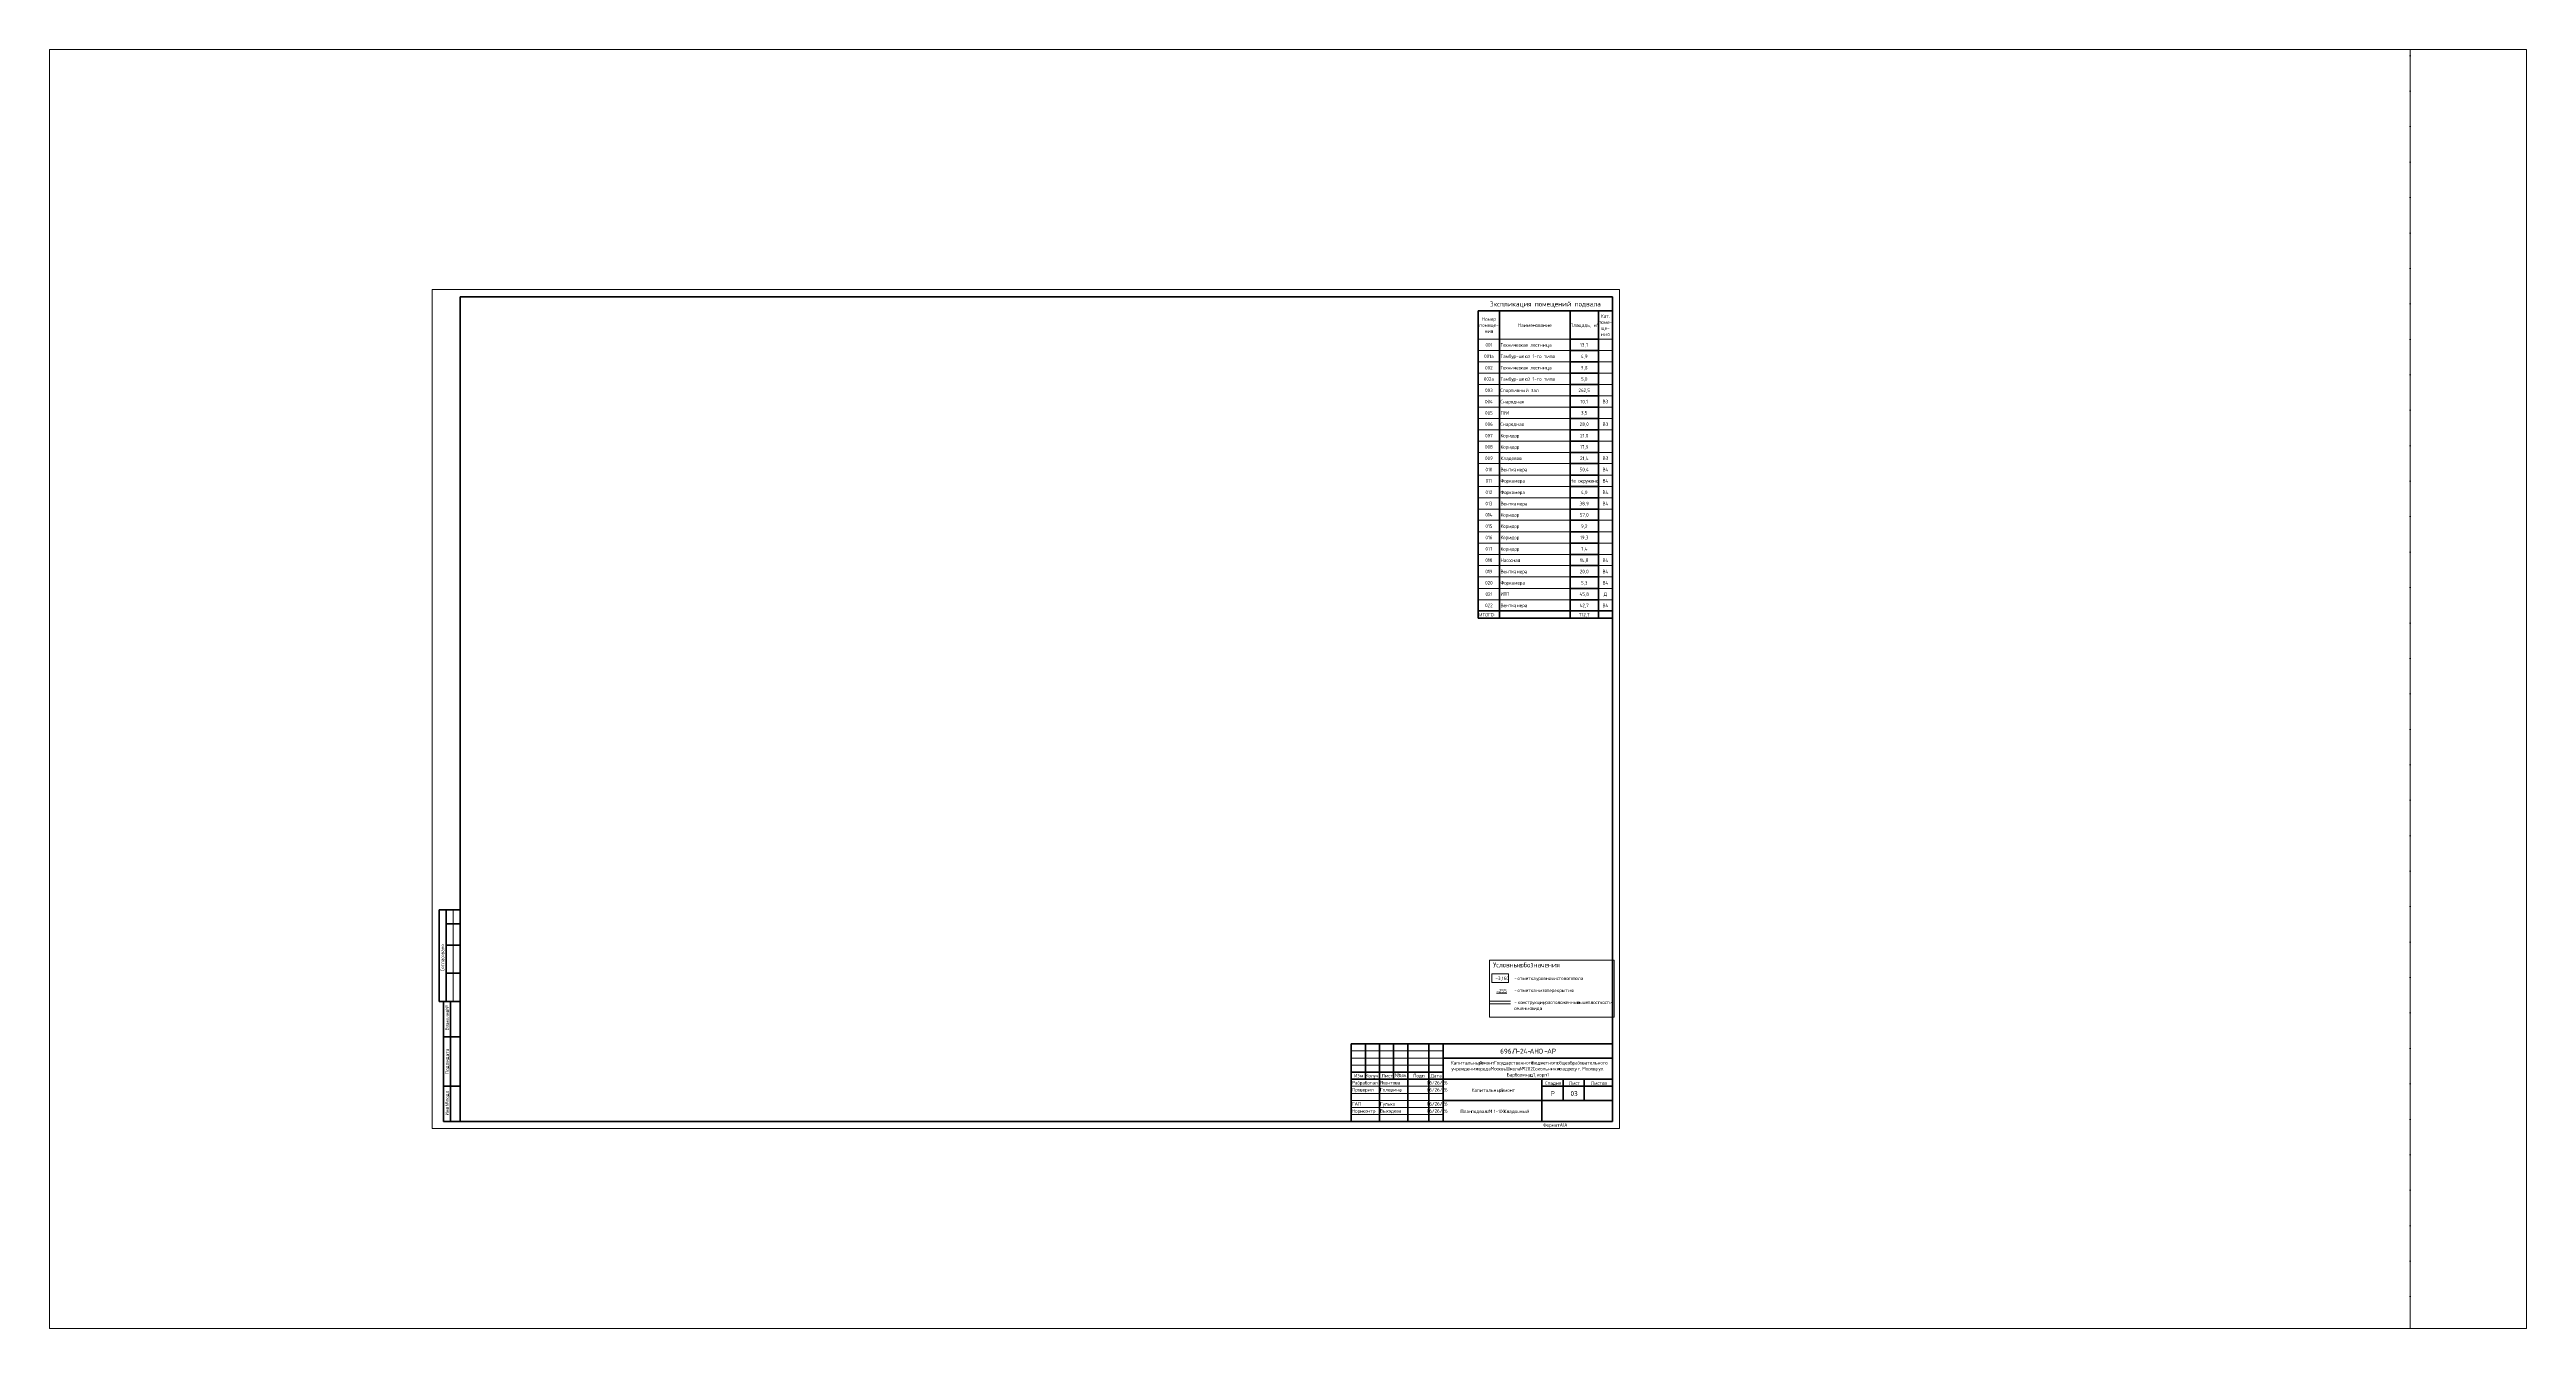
# Paper-space layout 'Layout1' of a CAD drawing. Header units: millimetres. Extents: x -1112 to 642, y -141 to 764.
# The model-space entities are those that its viewports show. They can reach past a viewport. Long polylines and large blocks are cut down to what shows.
import ezdxf

# ---------------------------------------------------------------- set-up
doc = ezdxf.new("R2010")
doc.units = ezdxf.units.MM
doc.linetypes.add('ADSK_Линия сетки', pattern=[25, 20, -2.5, 0, -2.5])
doc.linetypes.add('ADSK_Сверху', pattern=[4.5, 3, -1.5])
for name, color, linetype, lineweight in [('Аннотация', 7, 'Continuous', 20), ('Графика', 7, 'Continuous', 20), ('Оси', 7, 'Continuous', 9), ('Основная надпись', 7, 'Continuous', 30), ('Размеры', 7, 'Continuous', 9), ('Размеры-100', 7, 'Continuous', 9)]:
    doc.layers.add(name, color=color, linetype=linetype, lineweight=lineweight)
doc.layers.add('Видовой экран НП', color=7, linetype='Continuous', plot=False)
doc.layers.add('Линии', color=7, linetype='Continuous', lineweight=9, true_color=0x00a600)
doc.styles.add('GOST Common', font='GOST_Common.ttf', dxfattribs={"width": 0.9, "height": 350})
doc.styles.add('GOST Common_1', font='GOST_Common.ttf', dxfattribs={"width": 0.9, "height": 250})
doc.styles.add('GOST Common_4', font='GOST_Common.ttf', dxfattribs={"width": 0.9, "height": 2.5})
doc.styles.add('GOST Common_5', font='GOST_Common.ttf', dxfattribs={"width": 0.9, "height": 3.5})
doc.dimstyles.new('ADSK_Основной_2_5_мм', dxfattribs={"dimscale": 304.8, "dimtxt": 251.428749, "dimasz": 0.463911, "dimexe": 0.492126, "dimexo": 0.492126, "dimgap": 0.098425, "dimtad": 1, "dimdec": 1, "dimrnd": 0.1, "dimdsep": 46, "dimtxsty": 'GOST Common_1', "dimblk1": 'OBLIQUE', "dimblk2": 'OBLIQUE', "dimsah": 1, "dimcen": 0.09, "dimdle": 0.492126, "dimazin": 2, "dimtfac": 1, "dimtdec": 4, "dimtix": 1, "dimtmove": 0, "dimatfit": 3, "dimfxl": 1, "dimtvp": 1, "dimtfill": 1, "dimtolj": 1, "dimtzin": 0, "dimlwd": 20, "dimlwe": 20, "dimarcsym": 2})
picture_1 = doc.add_image_def('image1.jpg', size_in_pixel=(1418, 419))

# ---------------------------------------------------------------- blocks, each defined once
blk = doc.blocks.new('ADSK_ОсновнаяНадпись - Форма 3-2127565-План подвала М 1-100 Кладочный')
at = {"layer": 'Основная надпись', "lineweight": 20}
for p, q in [((-1033, 445.5), (-192, 445.5)), ((-1033, 445.5), (-1033, -148.5)), ((-192, 445.5), (-192, -148.5)), ((-1018, 6.5), (-1018, -58.5)), ((-317, -93.5), (-382, -93.5)), ((-317, -98.5), (-382, -98.5)), ((-317, -103.5), (-382, -103.5)), ((-317, -118.5), (-382, -118.5)), ((-317, -123.5), (-382, -123.5)), ((-317, -128.5), (-382, -128.5)), ((-317, -133.5), (-382, -133.5)), ((-317, -138.5), (-382, -138.5)), ((-192, -148.5), (-1033, -148.5))]:
    blk.add_line(p, q, dxfattribs=at)
at = {"layer": 'Основная надпись', "lineweight": 50}
for p, q in [((-197, 440.5), (-1013, 440.5)), ((-1013, 440.5), (-1013, -143.5)), ((-197, -143.5), (-197, 440.5)), ((-1028, 6.5), (-1028, -58.5)), ((-1028, 6.5), (-1013, 6.5)), ((-1023, 6.5), (-1023, -58.5)), ((-1023, -3.5), (-1013, -3.5)), ((-1023, -18.5), (-1013, -18.5)), ((-1023, -38.5), (-1013, -38.5)), ((-1028, -58.5), (-1013, -58.5)), ((-1025, -58.5), (-1025, -143.5)), ((-1025, -58.5), (-1013, -58.5)), ((-1020, -58.5), (-1020, -143.5)), ((-1025, -83.5), (-1013, -83.5)), ((-197, -88.5), (-382, -88.5)), ((-382, -88.5), (-382, -143.5)), ((-372, -88.5), (-372, -113.5)), ((-362, -88.5), (-362, -143.5)), ((-352, -88.5), (-352, -113.5)), ((-342, -88.5), (-342, -143.5)), ((-327, -88.5), (-327, -143.5)), ((-317, -88.5), (-317, -143.5)), ((-197, -98.5), (-317, -98.5)), ((-1025, -118.5), (-1013, -118.5)), ((-317, -108.5), (-382, -108.5)), ((-197, -113.5), (-382, -113.5)), ((-247, -113.5), (-247, -143.5)), ((-197, -118.5), (-247, -118.5)), ((-232, -113.5), (-232, -128.5)), ((-217, -113.5), (-217, -128.5)), ((-197, -128.5), (-317, -128.5)), ((-1025, -143.5), (-1013, -143.5)), ((-1013, -143.5), (-197, -143.5))]:
    blk.add_line(p, q, dxfattribs=at)
at = {"layer": 'Основная надпись', "lineweight": 9, "char_height": 2.5, "attachment_point": 1, "rotation": 90, "style": 'GOST Common_4'}
for s, insert, width in [('Согласовано', (-1026.9, -37.1), 21.573), ('\\fGOST Common|b0|i0|c204|p34|;\\W.9;№', (-1023.6, -64.4), 3.319), ('инв', (-1023.6, -70.6), 5.844), ('. ', (-1023.6, -65.8), 1.732), ('Взам', (-1023.6, -78.9), 8.37), ('. ', (-1023.6, -72), 1.732), ('\\fGOST Common|b0|i0|c204|p34|;\\W.9; ', (-1023.6, -100.1), 0.938), ('Подп', (-1023.6, -109.8), 8.009), ('дата', (-1023.6, -99.4), 8.73), ('\\fGOST Common|b0|i0|c204|p34|;\\W.9;и', (-1023.6, -101.7), 1.948), ('. ', (-1023.6, -103.2), 1.732), ('\\fGOST Common|b0|i0|c204|p34|;\\W.9;.', (-1023.6, -122.9), 0.794), ('\\fGOST Common|b0|i0|c204|p34|;\\W.9;№', (-1023.6, -132.8), 3.319), ('\\fGOST Common|b0|i0|c204|p34|;\\W.9; ', (-1023.6, -130.1), 0.938), ('Инв', (-1023.6, -139.2), 6.061), ('подл', (-1023.6, -129.3), 7.792), ('. ', (-1023.6, -134.2), 1.732)]:
    blk.add_mtext(s, dxfattribs=dict(at, insert=insert, width=width))
at = {"layer": 'Основная надпись', "lineweight": 9, "char_height": 2.5, "attachment_point": 1, "style": 'GOST Common_4'}
for s, insert, width in [('Изм', (-379.9, -109.7), 6.133), ('\\fGOST Common|b0|i0|c204|p34|;\\W.9;.', (-374.8, -109.7), 0.794), ('Кол', (-371.8, -109.7), 6.061), ('\\fGOST Common|b0|i0|c204|p34|;\\W.9;.', (-366.8, -109.7), 0.794), ('уч', (-366.1, -109.7), 3.896), ('\\fGOST Common|b0|i0|c204|p34|;\\W.9;.', (-362.9, -109.7), 0.794), ('Лист', (-360.4, -109.7), 8.297), ('\\fGOST Common|b0|i0|c204|p34|;\\W.9;№', (-351.1, -109.4), 3.319), ('док', (-348.4, -109.4), 5.844), ('\\fGOST Common|b0|i0|c204|p34|;\\W.9;.', (-343.6, -109.4), 0.794), ('Подп', (-338.1, -109.7), 8.009), ('\\fGOST Common|b0|i0|c204|p34|;\\W.9;.', (-331.5, -109.7), 0.794), ('Дата', (-325.8, -109.7), 9.235), ('Стадия', (-244.6, -115), 12.41), ('Лист', (-227.9, -115), 8.297), ('Листов', (-212.3, -115), 12.194), ('Формат', (-246.2, -144.7), 13.42), ('Формат', (-246.2, -144.7), 13.42), ('\\fGOST Common|b0|i0|c204|p34|;\\W.9; ', (-235.2, -144.7), 0.938), ('\\fGOST Common|b0|i0|c204|p34|;\\W.9; ', (-235.2, -144.7), 0.938), ('\\fGOST Common|b0|i0|c204|p34|;\\W.9;А', (-234.4, -144.7), 2.453), ('\\fGOST Common|b0|i0|c204|p34|;\\W.9;А', (-234.4, -144.7), 2.453), ('\\fGOST Common|b0|i0|c204|p34|;\\W.9;1', (-232.4, -144.7), 1.371), ('\\fGOST Common|b0|i0|c204|p34|;\\W.9;1', (-232.4, -144.7), 1.371), ('\\fGOST Common|b0|i0|c204|p34|;\\W.9;А', (-231.2, -144.7), 2.453), ('\\fGOST Common|b0|i0|c204|p34|;\\W.9;А', (-231.2, -144.7), 2.453)]:
    blk.add_mtext(s, dxfattribs=dict(at, insert=insert, width=width))
at = {"layer": 'Основная надпись'}
image = blk.add_image(picture_1, insert=(-247, -143.4), size_in_units=(50, 14.8), dxfattribs=at)
image.dxf.flags = 7
blk = doc.blocks.new('DIMBLOCK1-00 План подвала кладочный')
at = {"layer": 'Размеры-100', "lineweight": 20, "transparency": 16777216}
for p, q in [((-5940.1, -2401.6), (-5940.1, 925.6)), ((559.9, -2401.6), (559.9, 925.6)), ((-6090.1, -2401.6), (559.9, -2401.6)), ((-5940.1, -2401.6), (-5940.1, -2551.6)), ((559.9, -2401.6), (559.9, -2551.6))]:
    blk.add_line(p, q, dxfattribs=at)
at = {"layer": 'Размеры-100', "lineweight": 40, "transparency": 16777216}
for p, q in [((-5940.1, -2401.6), (-5869.4, -2330.9)), ((559.9, -2401.6), (630.6, -2330.9)), ((-5940.1, -2401.6), (-6010.8, -2472.3)), ((559.9, -2401.6), (489.2, -2472.3))]:
    blk.add_line(p, q, dxfattribs=at)
at = {"layer": 'Размеры-100', "color": 0, "lineweight": 20, "transparency": 16777216, "insert": (-3005.4, -2044.9), "char_height": 250, "width": 756.843, "attachment_point": 1, "line_spacing_factor": 1.022761, "style": 'GOST Common_1', "bg_fill": 3, "box_fill_scale": 1.25, "bg_fill_color": 256, "bg_fill_true_color": 13158600, "bg_fill_transparency": 0}
blk.add_mtext('6500', dxfattribs=at)
blk = doc.blocks.new('_Oblique')
at = {"color": 0, "linetype": 'ByBlock', "lineweight": -2}
blk.add_line((-0.5, -0.5), (0.5, 0.5), dxfattribs=at)
blk = doc.blocks.new('DIMBLOCK2-00 План подвала кладочный')
at = {"layer": 'Размеры-100', "lineweight": 20, "transparency": 16777216}
for p, q in [((559.9, -2401.6), (559.9, 925.6)), ((3559.9, -2401.6), (3559.9, 925.6)), ((559.9, -2401.6), (3559.9, -2401.6)), ((559.9, -2401.6), (559.9, -2551.6)), ((3559.9, -2401.6), (3559.9, -2551.6))]:
    blk.add_line(p, q, dxfattribs=at)
at = {"layer": 'Размеры-100', "lineweight": 40, "transparency": 16777216}
for p, q in [((559.9, -2401.6), (630.6, -2330.9)), ((3559.9, -2401.6), (3630.6, -2330.9)), ((559.9, -2401.6), (489.2, -2472.3)), ((3559.9, -2401.6), (3489.2, -2472.3))]:
    blk.add_line(p, q, dxfattribs=at)
at = {"layer": 'Размеры-100', "color": 0, "lineweight": 20, "transparency": 16777216, "insert": (1744.6, -2044.9), "char_height": 250, "width": 756.843, "attachment_point": 1, "line_spacing_factor": 1.022761, "style": 'GOST Common_1', "bg_fill": 3, "box_fill_scale": 1.25, "bg_fill_color": 256, "bg_fill_true_color": 13158600, "bg_fill_transparency": 0}
blk.add_mtext('3000', dxfattribs=at)
blk = doc.blocks.new('DIMBLOCK16-00 План подвала кладочный')
at = {"layer": 'Размеры-100', "lineweight": 20, "transparency": 16777216}
for p, q in [((-5940.1, -3101.6), (-5940.1, 925.6)), ((55909.9, -3101.6), (55909.9, 925.6)), ((-6090.1, -3101.6), (56059.9, -3101.6)), ((-5940.1, -3101.6), (-5940.1, -3251.6)), ((55909.9, -3101.6), (55909.9, -3251.6))]:
    blk.add_line(p, q, dxfattribs=at)
at = {"layer": 'Размеры-100', "lineweight": 40, "transparency": 16777216}
for p, q in [((-5940.1, -3101.6), (-5869.4, -3030.9)), ((55909.9, -3101.6), (55980.6, -3030.9)), ((-5940.1, -3101.6), (-6010.8, -3172.3)), ((55909.9, -3101.6), (55839.2, -3172.3))]:
    blk.add_line(p, q, dxfattribs=at)
at = {"layer": 'Размеры-100', "color": 0, "lineweight": 20, "transparency": 16777216, "insert": (24614.2, -2744.9), "char_height": 250, "width": 889.802, "attachment_point": 1, "line_spacing_factor": 1.022761, "style": 'GOST Common_1', "bg_fill": 3, "box_fill_scale": 1.25, "bg_fill_color": 256, "bg_fill_true_color": 13158600, "bg_fill_transparency": 0}
blk.add_mtext('61850', dxfattribs=at)

msp = doc.modelspace()

# ---------------------------------------------------------------- linework, layer by layer
at = {"layer": 'Аннотация', "lineweight": 9, "flags": 128}
msp.add_lwpolyline([(63362.49, 4175.18), (64556.99, 4175.18), (64556.99, 3552.18), (63362.49, 3552.18)], close=True, dxfattribs=at)
at = {"layer": 'Линии', "color": 18, "linetype": 'ADSK_Сверху', "true_color": 0x000000}
for p, q in [((63195.2, 2238.64), (64695.2, 2238.64)), ((63195.2, 2038.64), (64695.2, 2038.64))]:
    msp.add_line(p, q, dxfattribs=at)
at = {"layer": 'Оси', "linetype": 'ADSK_Линия сетки'}
msp.add_line((559.91, -3890.07), (559.91, 44421.85), dxfattribs=at)

# ---------------------------------------------------------------- texts
at = {"layer": 'Аннотация', "lineweight": 9, "attachment_point": 1}
for s, insert, char_height, width, style in [('обозначения', (65397.25, 4980.44), 350, 3015.9484, 'GOST Common'), ('Условные', (63462.49, 4980.44), 350, 2215.0626, 'GOST Common'), ('\\fGOST Common|b0|i0|c204|p34|;\\W.9; ', (65290.1, 4980.44), 350, 129.8734, 'GOST Common'), ('\\fGOST Common|b0|i0|c204|p34|;\\W.9;:', (67885.66, 4980.44), 350, 115.443, 'GOST Common'), (' -3,160 ', (63462.49, 3974.61), 250, 1197.7211, 'GOST Common_1'), ('\\fGOST Common|b0|i0|c204|p34|;\\W.9; ', (66437.76, 3974.61), 250, 93.7974, 'GOST Common_1'), ('\\fGOST Common|b0|i0|c204|p34|;\\W.9; ', (67479.56, 3974.61), 250, 93.7974, 'GOST Common_1'), ('\\fGOST Common|b0|i0|c204|p34|;\\W.9; ', (69021.42, 3974.61), 250, 93.7974, 'GOST Common_1'), ('отметка', (65193.56, 3974.61), 250, 1507.9742, 'GOST Common_1'), ('уровня', (66515.15, 3974.61), 250, 1168.8604, 'GOST Common_1'), ('чистового', (67556.95, 3974.61), 250, 1774.9361, 'GOST Common_1'), ('пола', (69098.81, 3974.61), 250, 800.8858, 'GOST Common_1'), ('- ', (64955.43, 3974.61), 250, 288.6075, 'GOST Common_1'), ('\\fGOST Common|b0|i0|c204|p34|;\\W.9; ', (66437.76, 3127.94), 250, 93.7974, 'GOST Common_1'), ('\\fGOST Common|b0|i0|c204|p34|;\\W.9; ', (67164.04, 3127.94), 250, 93.7974, 'GOST Common_1'), ('\\fGOST Common|b0|i0|c204|p34|;\\W.9; ', (68908.31, 3127.94), 250, 93.7974, 'GOST Common_1'), ('низа', (66515.15, 3127.94), 250, 786.4554, 'GOST Common_1'), ('отметка', (65193.56, 3127.94), 250, 1507.9742, 'GOST Common_1'), ('перекрытия', (67241.43, 3127.94), 250, 2020.2525, 'GOST Common_1'), ('- ', (64955.43, 3127.94), 250, 288.6075, 'GOST Common_1'), ('\\fGOST Common|b0|i0|c204|p34|;\\W.9; ', (69295.26, 2281.28), 250, 93.7974, 'GOST Common_1'), ('\\fGOST Common|b0|i0|c204|p34|;\\W.9; ', (70075.12, 2281.28), 250, 93.7974, 'GOST Common_1'), ('конструкции', (65193.56, 2281.28), 250, 2186.2018, 'GOST Common_1'), ('расположенные', (67152.14, 2281.28), 250, 2597.4675, 'GOST Common_1'), ('выше', (69372.65, 2281.28), 250, 851.3921, 'GOST Common_1'), ('плосткости', (70152.51, 2281.28), 250, 1991.3918, 'GOST Common_1'), ('- ', (64955.43, 2281.28), 250, 288.6075, 'GOST Common_1'), (', ', (66997.35, 2281.28), 250, 187.5949, 'GOST Common_1'), ('\\fGOST Common|b0|i0|c204|p34|;\\W.9; ', (66056.76, 1857.94), 250, 93.7974, 'GOST Common_1'), ('сечения', (64955.43, 1857.94), 250, 1334.8097, 'GOST Common_1'), ('вида', (66134.15, 1857.94), 250, 800.8858, 'GOST Common_1')]:
    msp.add_mtext(s, dxfattribs=dict(at, insert=insert, char_height=char_height, width=width, style=style))
at = {"layer": 'Аннотация', "color": 253, "lineweight": 9, "true_color": 0xaaaaaa, "insert": (63692.25, 3094.61), "char_height": 250, "width": 779.2402, "attachment_point": 1, "style": 'GOST Common_1'}
msp.add_mtext('\\L-255', dxfattribs=at)

# ---------------------------------------------------------------- next in the draw order: dimensions: what is measured, and where the dimension line sits
at = {"layer": 'Размеры', "lineweight": 20}
dim = msp.add_linear_dim(base=(559.91, -2401.64), p1=(-5940.09, 1075.56), p2=(559.91, 1075.56), dimstyle='ADSK_Основной_2_5_мм', override={"dimpost": '<>', "dimfxl": 6500}, dxfattribs=at)
dim.commit()
dim.dimension.update_dxf_attribs({"geometry": 'DIMBLOCK1-00 План подвала кладочный', "text_midpoint": (-2690.09, -2246.64)})

# ---------------------------------------------------------------- next in the draw order: dimensions: what is measured, and where the dimension line sits
dim = msp.add_linear_dim(base=(3559.91, -2401.64), p1=(559.91, 1075.56), p2=(3559.91, 1075.56), dimstyle='ADSK_Основной_2_5_мм', override={"dimpost": '<>', "dimfxl": 3000}, dxfattribs=at)
dim.commit()
dim.dimension.update_dxf_attribs({"geometry": 'DIMBLOCK2-00 План подвала кладочный', "text_midpoint": (2059.91, -2246.64)})

# ---------------------------------------------------------------- next in the draw order: dimensions: what is measured, and where the dimension line sits
dim = msp.add_linear_dim(base=(55909.91, -3101.64), p1=(-5940.09, 1075.56), p2=(55909.91, 1075.56), dimstyle='ADSK_Основной_2_5_мм', override={"dimpost": '<>', "dimfxl": 61850}, dxfattribs=at)
dim.commit()
dim.dimension.update_dxf_attribs({"geometry": 'DIMBLOCK16-00 План подвала кладочный', "text_midpoint": (24984.91, -2946.64)})

psp = doc.layouts.get("Layout1")

# ---------------------------------------------------------------- linework, layer by layer
at = {"layer": 'Линии', "color": 18, "lineweight": 50, "true_color": 0x000000}
for p, q in [((-100, 579), (-100, 559)), ((-100, 579), (-5, 579)), ((-85, 579), (-85, 559)), ((-35, 579), (-35, 559)), ((-15, 579), (-15, 559)), ((-5, 579), (-5, 559)), ((-100, 559), (-100, 550.9)), ((-100, 550.9), (-100, 542.9)), ((-85, 559), (-85, 550.9)), ((-85, 550.9), (-85, 542.9)), ((-15, 559), (-35, 559)), ((-35, 559), (-35, 550.9)), ((-15, 550.9), (-35, 550.9)), ((-35, 550.9), (-35, 542.9)), ((-15, 559), (-15, 550.9)), ((-15, 550.9), (-15, 542.9)), ((-5, 559), (-5, 550.9)), ((-5, 550.9), (-5, 542.9)), ((-100, 542.9), (-100, 534.9)), ((-100, 534.9), (-100, 526.9)), ((-100, 526.9), (-100, 518.9)), ((-85, 542.9), (-85, 534.9)), ((-85, 534.9), (-85, 526.9)), ((-85, 526.9), (-85, 518.9)), ((-15, 542.9), (-35, 542.9)), ((-35, 542.9), (-35, 534.9)), ((-15, 534.9), (-35, 534.9)), ((-35, 534.9), (-35, 526.9)), ((-15, 526.9), (-35, 526.9)), ((-35, 526.9), (-35, 518.9)), ((-15, 542.9), (-15, 534.9)), ((-15, 534.9), (-15, 526.9)), ((-15, 526.9), (-15, 518.9)), ((-5, 542.9), (-5, 534.9)), ((-5, 534.9), (-5, 526.9)), ((-5, 526.9), (-5, 518.9)), ((-100, 518.9), (-100, 510.8)), ((-100, 510.8), (-100, 502.8)), ((-85, 518.9), (-85, 510.8)), ((-85, 510.8), (-85, 502.8)), ((-15, 518.9), (-35, 518.9)), ((-35, 518.9), (-35, 510.8)), ((-15, 510.8), (-35, 510.8)), ((-35, 510.8), (-35, 502.8)), ((-15, 518.9), (-15, 510.8)), ((-15, 510.8), (-15, 502.8)), ((-5, 518.9), (-5, 510.8)), ((-5, 510.8), (-5, 502.8)), ((-100, 502.8), (-100, 494.8)), ((-100, 494.8), (-100, 486.8)), ((-85, 502.8), (-85, 494.8)), ((-85, 494.8), (-85, 486.8)), ((-15, 502.8), (-35, 502.8)), ((-35, 502.8), (-35, 494.8)), ((-15, 494.8), (-35, 494.8)), ((-35, 494.8), (-35, 486.8)), ((-15, 502.8), (-15, 494.8)), ((-15, 494.8), (-15, 486.8)), ((-5, 502.8), (-5, 494.8)), ((-5, 494.8), (-5, 486.8)), ((-100, 486.8), (-100, 478.8)), ((-100, 478.8), (-100, 470.8)), ((-85, 486.8), (-85, 478.8)), ((-85, 478.8), (-85, 470.8)), ((-15, 486.8), (-35, 486.8)), ((-35, 486.8), (-35, 478.8)), ((-15, 478.8), (-35, 478.8)), ((-35, 478.8), (-35, 470.8)), ((-15, 486.8), (-15, 478.8)), ((-15, 478.8), (-15, 470.8)), ((-5, 486.8), (-5, 478.8)), ((-5, 478.8), (-5, 470.8)), ((-100, 470.8), (-100, 462.7)), ((-100, 462.7), (-100, 454.7)), ((-85, 470.8), (-85, 462.7)), ((-85, 462.7), (-85, 454.7)), ((-15, 470.8), (-35, 470.8)), ((-35, 470.8), (-35, 462.7)), ((-15, 462.7), (-35, 462.7)), ((-35, 462.7), (-35, 454.7)), ((-15, 470.8), (-15, 462.7)), ((-15, 462.7), (-15, 454.7)), ((-5, 470.8), (-5, 462.7)), ((-5, 462.7), (-5, 454.7)), ((-100, 454.7), (-100, 446.7)), ((-100, 446.7), (-100, 438.7)), ((-100, 438.7), (-100, 430.7)), ((-85, 454.7), (-85, 446.7)), ((-85, 446.7), (-85, 438.7)), ((-85, 438.7), (-85, 430.7)), ((-15, 454.7), (-35, 454.7)), ((-35, 454.7), (-35, 446.7)), ((-15, 446.7), (-35, 446.7)), ((-35, 446.7), (-35, 438.7)), ((-15, 438.7), (-35, 438.7)), ((-35, 438.7), (-35, 430.7)), ((-15, 454.7), (-15, 446.7)), ((-15, 446.7), (-15, 438.7)), ((-15, 438.7), (-15, 430.7)), ((-5, 454.7), (-5, 446.7)), ((-5, 446.7), (-5, 438.7)), ((-5, 438.7), (-5, 430.7)), ((-100, 430.7), (-100, 422.6)), ((-100, 422.6), (-100, 414.6)), ((-85, 430.7), (-85, 422.6)), ((-85, 422.6), (-85, 414.6)), ((-15, 430.7), (-35, 430.7)), ((-35, 430.7), (-35, 422.6)), ((-15, 422.6), (-35, 422.6)), ((-35, 422.6), (-35, 414.6)), ((-15, 430.7), (-15, 422.6)), ((-15, 422.6), (-15, 414.6)), ((-5, 430.7), (-5, 422.6)), ((-5, 422.6), (-5, 414.6)), ((-100, 414.6), (-100, 406.6)), ((-100, 406.6), (-100, 398.6)), ((-85, 414.6), (-85, 406.6)), ((-85, 406.6), (-85, 398.6)), ((-15, 414.6), (-35, 414.6)), ((-35, 414.6), (-35, 406.6)), ((-15, 406.6), (-35, 406.6)), ((-35, 406.6), (-35, 398.6)), ((-15, 414.6), (-15, 406.6)), ((-15, 406.6), (-15, 398.6)), ((-5, 414.6), (-5, 406.6)), ((-5, 406.6), (-5, 398.6)), ((-100, 398.6), (-100, 390.6)), ((-100, 390.6), (-100, 382.5)), ((-85, 398.6), (-85, 390.6)), ((-85, 390.6), (-85, 382.5)), ((-15, 398.6), (-35, 398.6)), ((-35, 398.6), (-35, 390.6)), ((-15, 390.6), (-35, 390.6)), ((-35, 390.6), (-35, 382.5)), ((-15, 398.6), (-15, 390.6)), ((-15, 390.6), (-15, 382.5)), ((-5, 398.6), (-5, 390.6)), ((-5, 390.6), (-5, 382.5)), ((-100, 382.5), (-100, 374.5)), ((-100, 374.5), (-100, 366.5)), ((-85, 382.5), (-85, 374.5)), ((-85, 374.5), (-85, 366.5)), ((-15, 382.5), (-35, 382.5)), ((-35, 382.5), (-35, 374.5)), ((-15, 374.5), (-35, 374.5)), ((-35, 374.5), (-35, 366.5)), ((-15, 382.5), (-15, 374.5)), ((-15, 374.5), (-15, 366.5)), ((-5, 382.5), (-5, 374.5)), ((-5, 374.5), (-5, 366.5)), ((-85, 366.5), (-100, 366.5)), ((-100, 366.5), (-100, 361.5)), ((-85, 361.5), (-100, 361.5)), ((-35, 366.5), (-85, 366.5)), ((-85, 366.5), (-85, 361.5)), ((-35, 361.5), (-85, 361.5)), ((-15, 366.5), (-35, 366.5)), ((-35, 366.5), (-35, 361.5)), ((-15, 361.5), (-35, 361.5)), ((-5, 366.5), (-15, 366.5)), ((-15, 366.5), (-15, 361.5)), ((-5, 361.5), (-15, 361.5)), ((-5, 366.5), (-5, 361.5)), ((-5, 366.5), (-5, 361.5)), ((-5, 361.5), (-5, 361.5))]:
    psp.add_line(p, q, dxfattribs=at)
at = {"layer": 'Линии', "color": 18, "lineweight": 20, "true_color": 0x000000}
for p, q in [((-5, 579), (-5, 559)), ((-85, 559), (-100, 559)), ((-85, 550.9), (-100, 550.9)), ((-35, 559), (-85, 559)), ((-35, 550.9), (-85, 550.9)), ((-5, 559), (-15, 559)), ((-5, 550.9), (-15, 550.9)), ((-85, 542.9), (-100, 542.9)), ((-85, 534.9), (-100, 534.9)), ((-85, 526.9), (-100, 526.9)), ((-35, 542.9), (-85, 542.9)), ((-35, 534.9), (-85, 534.9)), ((-35, 526.9), (-85, 526.9)), ((-5, 542.9), (-15, 542.9)), ((-5, 534.9), (-15, 534.9)), ((-5, 526.9), (-15, 526.9)), ((-85, 518.9), (-100, 518.9)), ((-85, 510.8), (-100, 510.8)), ((-35, 518.9), (-85, 518.9)), ((-35, 510.8), (-85, 510.8)), ((-5, 518.9), (-15, 518.9)), ((-5, 510.8), (-15, 510.8)), ((-85, 502.8), (-100, 502.8)), ((-85, 494.8), (-100, 494.8)), ((-35, 502.8), (-85, 502.8)), ((-35, 494.8), (-85, 494.8)), ((-5, 502.8), (-15, 502.8)), ((-5, 494.8), (-15, 494.8)), ((-85, 486.8), (-100, 486.8)), ((-85, 478.8), (-100, 478.8)), ((-35, 486.8), (-85, 486.8)), ((-35, 478.8), (-85, 478.8)), ((-5, 486.8), (-15, 486.8)), ((-5, 478.8), (-15, 478.8)), ((-85, 470.8), (-100, 470.8)), ((-85, 462.7), (-100, 462.7)), ((-35, 470.8), (-85, 470.8)), ((-35, 462.7), (-85, 462.7)), ((-5, 470.8), (-15, 470.8)), ((-5, 462.7), (-15, 462.7)), ((-85, 454.7), (-100, 454.7)), ((-85, 446.7), (-100, 446.7)), ((-85, 438.7), (-100, 438.7)), ((-35, 454.7), (-85, 454.7)), ((-35, 446.7), (-85, 446.7)), ((-35, 438.7), (-85, 438.7)), ((-5, 454.7), (-15, 454.7)), ((-5, 446.7), (-15, 446.7)), ((-5, 438.7), (-15, 438.7)), ((-85, 430.7), (-100, 430.7)), ((-85, 422.6), (-100, 422.6)), ((-35, 430.7), (-85, 430.7)), ((-35, 422.6), (-85, 422.6)), ((-5, 430.7), (-15, 430.7)), ((-5, 422.6), (-15, 422.6)), ((-85, 414.6), (-100, 414.6)), ((-85, 406.6), (-100, 406.6)), ((-35, 414.6), (-85, 414.6)), ((-35, 406.6), (-85, 406.6)), ((-5, 414.6), (-15, 414.6)), ((-5, 406.6), (-15, 406.6)), ((-85, 398.6), (-100, 398.6)), ((-85, 390.6), (-100, 390.6)), ((-35, 398.6), (-85, 398.6)), ((-35, 390.6), (-85, 390.6)), ((-5, 398.6), (-15, 398.6)), ((-5, 390.6), (-15, 390.6)), ((-85, 382.5), (-100, 382.5)), ((-85, 374.5), (-100, 374.5)), ((-35, 382.5), (-85, 382.5)), ((-35, 374.5), (-85, 374.5)), ((-5, 382.5), (-15, 382.5)), ((-5, 374.5), (-15, 374.5))]:
    psp.add_line(p, q, dxfattribs=at)

# ---------------------------------------------------------------- block references
at = {"layer": 'Основная надпись', "lineweight": 9}
psp.add_blockref('ADSK_ОсновнаяНадпись - Форма 3-2127565-План подвала М 1-100 Кладочный', (192, 148.5), dxfattribs=at)

# ---------------------------------------------------------------- texts
at = {"layer": 'Графика', "line_spacing_factor": 1.022761}
for s, insert, char_height, width, attachment_point, style in [('Экспликация помещений подвала', (-52.5, 585.6), 3.5, 76.404, 2, 'GOST Common_5'), ('Номер\\Pпомеще-\\Pния', (-92.5, 574.4), 2.5, 14.18, 2, 'GOST Common_4'), ('Наименование', (-60, 570.1), 2.5, 23.533, 2, 'GOST Common_4'), ('Площадь, м\\fGOST Common|b0|i0|c238|p34|;\\W.9;²', (-25, 570.1), 2.5, 20.094, 2, 'GOST Common_4'), ('Кат.\\Pпоме-\\Pще-\\Pния', (-10, 576.5), 2.5, 9.624, 2, 'GOST Common_4'), ('001а', (-92.5, 548.1), 2.5, 7.241, 2, 'GOST Common_4'), ('001', (-92.5, 556.1), 2.5, 5.099, 2, 'GOST Common_4'), ('Техническая лестница', (-84.3, 556.1), 2.5, 37.623, 1, 'GOST Common_4'), ('Тамбур-шлюз 1-го типа', (-84.3, 548.1), 2.5, 39.373, 1, 'GOST Common_4'), ('13,7', (-25, 556.1), 2.5, 6.034, 2, 'GOST Common_4'), ('4,9', (-25, 548.1), 2.5, 4.948, 2, 'GOST Common_4'), ('002а', (-92.5, 532), 2.5, 7.754, 2, 'GOST Common_4'), ('002', (-92.5, 540), 2.5, 5.612, 2, 'GOST Common_4'), ('Техническая лестница', (-84.3, 540), 2.5, 37.623, 1, 'GOST Common_4'), ('Тамбур-шлюз 1-го типа', (-84.3, 532), 2.5, 39.373, 1, 'GOST Common_4'), ('9,8', (-25, 540), 2.5, 4.676, 2, 'GOST Common_4'), ('5,0', (-25, 532), 2.5, 4.676, 2, 'GOST Common_4'), ('003', (-92.5, 524), 2.5, 5.612, 2, 'GOST Common_4'), ('004', (-92.5, 516), 2.5, 5.883, 2, 'GOST Common_4'), ('Спортивный зал', (-84.3, 524), 2.5, 26.218, 1, 'GOST Common_4'), ('Снарядная', (-84.3, 516), 2.5, 17.378, 1, 'GOST Common_4'), ('262,5', (-25, 524), 2.5, 8.418, 2, 'GOST Common_4'), ('10,1', (-25, 516), 2.5, 5.521, 2, 'GOST Common_4'), ('В3', (-10, 516), 2.5, 4.013, 2, 'GOST Common_4'), ('005', (-92.5, 508), 2.5, 5.612, 2, 'GOST Common_4'), ('006', (-92.5, 500), 2.5, 5.612, 2, 'GOST Common_4'), ('007', (-92.5, 491.9), 2.5, 5.612, 2, 'GOST Common_4'), ('Снарядная', (-84.3, 500), 2.5, 17.378, 1, 'GOST Common_4'), ('ПУИ', (-84.3, 508), 2.5, 6.426, 1, 'GOST Common_4'), ('Коридор', (-84.3, 491.9), 2.5, 13.366, 1, 'GOST Common_4'), ('28,0', (-25, 500), 2.5, 6.547, 2, 'GOST Common_4'), ('21,0', (-25, 491.9), 2.5, 6.034, 2, 'GOST Common_4'), ('3,5', (-25, 508), 2.5, 4.676, 2, 'GOST Common_4'), ('В3', (-10, 500), 2.5, 4.013, 2, 'GOST Common_4'), ('008', (-92.5, 483.9), 2.5, 5.612, 2, 'GOST Common_4'), ('009', (-92.5, 475.9), 2.5, 5.612, 2, 'GOST Common_4'), ('Коридор', (-84.3, 483.9), 2.5, 13.366, 1, 'GOST Common_4'), ('Кладовая', (-84.3, 475.9), 2.5, 15.779, 1, 'GOST Common_4'), ('17,9', (-25, 483.9), 2.5, 6.034, 2, 'GOST Common_4'), ('21,4', (-25, 475.9), 2.5, 6.306, 2, 'GOST Common_4'), ('В3', (-10, 475.9), 2.5, 4.013, 2, 'GOST Common_4'), ('010', (-92.5, 467.9), 2.5, 5.099, 2, 'GOST Common_4'), ('011', (-92.5, 459.9), 2.5, 4.586, 2, 'GOST Common_4'), ('Форкамера', (-84.3, 459.9), 2.5, 18.464, 1, 'GOST Common_4'), ('Венткамера', (-84.3, 467.9), 2.5, 20.335, 1, 'GOST Common_4'), ('Не окружено', (-25, 459.9), 2.5, 20.456, 2, 'GOST Common_4'), ('50,4', (-25, 467.9), 2.5, 6.819, 2, 'GOST Common_4'), ('В4', (-10, 467.9), 2.5, 4.284, 2, 'GOST Common_4'), ('В4', (-10, 459.9), 2.5, 4.284, 2, 'GOST Common_4'), ('012', (-92.5, 451.8), 2.5, 5.099, 2, 'GOST Common_4'), ('013', (-92.5, 443.8), 2.5, 5.099, 2, 'GOST Common_4'), ('Форкамера', (-84.3, 451.8), 2.5, 18.464, 1, 'GOST Common_4'), ('Венткамера', (-84.3, 443.8), 2.5, 20.335, 1, 'GOST Common_4'), ('38,9', (-25, 443.8), 2.5, 6.547, 2, 'GOST Common_4'), ('4,0', (-25, 451.8), 2.5, 4.948, 2, 'GOST Common_4'), ('В4', (-10, 451.8), 2.5, 4.284, 2, 'GOST Common_4'), ('В4', (-10, 443.8), 2.5, 4.284, 2, 'GOST Common_4'), ('014', (-92.5, 435.8), 2.5, 5.37, 2, 'GOST Common_4'), ('015', (-92.5, 427.8), 2.5, 5.099, 2, 'GOST Common_4'), ('Коридор', (-84.3, 435.8), 2.5, 13.366, 1, 'GOST Common_4'), ('Коридор', (-84.3, 427.8), 2.5, 13.366, 1, 'GOST Common_4'), ('57,0', (-25, 435.8), 2.5, 6.547, 2, 'GOST Common_4'), ('9,2', (-25, 427.8), 2.5, 4.676, 2, 'GOST Common_4'), ('016', (-92.5, 419.8), 2.5, 5.099, 2, 'GOST Common_4'), ('017', (-92.5, 411.7), 2.5, 5.099, 2, 'GOST Common_4'), ('018', (-92.5, 403.7), 2.5, 5.099, 2, 'GOST Common_4'), ('Коридор', (-84.3, 419.8), 2.5, 13.366, 1, 'GOST Common_4'), ('Коридор', (-84.3, 411.7), 2.5, 13.366, 1, 'GOST Common_4'), ('Насосная', (-84.3, 403.7), 2.5, 15.297, 1, 'GOST Common_4'), ('14,8', (-25, 403.7), 2.5, 6.306, 2, 'GOST Common_4'), ('19,3', (-25, 419.8), 2.5, 6.034, 2, 'GOST Common_4'), ('7,4', (-25, 411.7), 2.5, 4.948, 2, 'GOST Common_4'), ('В4', (-10, 403.7), 2.5, 4.284, 2, 'GOST Common_4'), ('020', (-92.5, 387.7), 2.5, 5.612, 2, 'GOST Common_4'), ('019', (-92.5, 395.7), 2.5, 5.099, 2, 'GOST Common_4'), ('Форкамера', (-84.3, 387.7), 2.5, 18.464, 1, 'GOST Common_4'), ('Венткамера', (-84.3, 395.7), 2.5, 20.335, 1, 'GOST Common_4'), ('20,0', (-25, 395.7), 2.5, 6.547, 2, 'GOST Common_4'), ('5,3', (-25, 387.7), 2.5, 4.676, 2, 'GOST Common_4'), ('В4', (-10, 395.7), 2.5, 4.284, 2, 'GOST Common_4'), ('В4', (-10, 387.7), 2.5, 4.284, 2, 'GOST Common_4'), ('022', (-92.5, 371.7), 2.5, 5.612, 2, 'GOST Common_4'), ('021', (-92.5, 379.7), 2.5, 5.099, 2, 'GOST Common_4'), ('ИТП', (-84.3, 379.7), 2.5, 6.426, 1, 'GOST Common_4'), ('Венткамера', (-84.3, 371.7), 2.5, 20.335, 1, 'GOST Common_4'), ('45,8', (-25, 379.7), 2.5, 6.819, 2, 'GOST Common_4'), ('42,7', (-25, 371.7), 2.5, 6.819, 2, 'GOST Common_4'), ('В4', (-10, 371.7), 2.5, 4.284, 2, 'GOST Common_4'), ('\\fGOST Common|b0|i0|c204|p34|;\\W.9;Д', (-10, 379.7), 2.5, 2.414, 2, 'GOST Common_4'), ('ИТОГО:', (-99.3, 365.1), 2.5, 11.254, 1, 'GOST Common_4'), ('712,7', (-25, 365.1), 2.5, 7.905, 2, 'GOST Common_4')]:
    psp.add_mtext(s, dxfattribs=dict(at, insert=insert, char_height=char_height, width=width, attachment_point=attachment_point, style=style))
at = {"layer": 'Основная надпись', "lineweight": 9, "attachment_point": 1}
for s, insert, char_height, width, style in [('696/', (-84.5, 56.6), 3.5, 10.967, 'GOST Common_5'), ('\\fGOST Common|b0|i0|c204|p34|;\\W.9;П', (-75.5, 56.6), 3.5, 3.103, 'GOST Common_5'), ('-24-', (-72.9, 56.6), 3.5, 11.328, 'GOST Common_5'), ('АНО', (-63.6, 56.6), 3.5, 9.668, 'GOST Common_5'), (' - ', (-55.6, 56.6), 3.5, 5.339, 'GOST Common_5'), ('АР', (-51.2, 56.6), 3.5, 6.566, 'GOST Common_5'), ('Капитальный', (-119.5, 47.9), 2.5, 22.8, 'GOST Common_4'), ('учреждения', (-119.1, 43.7), 2.5, 19.986, 'GOST Common_4'), ('\\fGOST Common|b0|i0|c204|p34|;\\W.9; ', (-102.6, 43.7), 2.5, 0.938, 'GOST Common_4'), ('города', (-101.9, 43.7), 2.5, 11.905, 'GOST Common_4'), ('\\fGOST Common|b0|i0|c204|p34|;\\W.9; ', (-100.7, 47.9), 2.5, 0.938, 'GOST Common_4'), ('ремонт', (-99.9, 47.9), 2.5, 12.41, 'GOST Common_4'), ('\\fGOST Common|b0|i0|c204|p34|;\\W.9; ', (-92, 43.7), 2.5, 0.938, 'GOST Common_4'), ('Москвы', (-91.3, 43.7), 2.5, 12.122, 'GOST Common_4'), ('\\fGOST Common|b0|i0|c204|p34|;\\W.9; ', (-89.7, 47.9), 2.5, 0.938, 'GOST Common_4'), ('Государственного', (-88.9, 47.9), 2.5, 31.314, 'GOST Common_4'), ('\\fGOST Common|b0|i0|c204|p34|;\\W.9; ', (-81.3, 43.7), 2.5, 0.938, 'GOST Common_4'), ('Школа', (-80.5, 43.7), 2.5, 10.751, 'GOST Common_4'), ('Барболина', (-79.9, 39.4), 2.5, 18.182, 'GOST Common_4'), ('\\fGOST Common|b0|i0|c204|p34|;\\W.9; ', (-71.6, 43.7), 2.5, 0.938, 'GOST Common_4'), ('\\fGOST Common|b0|i0|c204|p34|;\\W.9;№', (-70.8, 43.7), 2.5, 3.319, 'GOST Common_4'), ('1282 ', (-68.1, 43.7), 2.5, 8.153, 'GOST Common_4'), (', ', (-64.9, 39.4), 2.5, 1.876, 'GOST Common_4'), ('\\fGOST Common|b0|i0|c204|p34|;\\W.9;д', (-63.4, 39.4), 2.5, 1.948, 'GOST Common_4'), ('\\fGOST Common|b0|i0|c204|p34|;\\W.9; ', (-63, 47.9), 2.5, 0.938, 'GOST Common_4'), ('бюджетного', (-62.3, 47.9), 2.5, 20.924, 'GOST Common_4'), ('.1, ', (-61.8, 39.4), 2.5, 4.041, 'GOST Common_4'), ('Сокольники', (-61.4, 43.7), 2.5, 19.481, 'GOST Common_4'), ('корп', (-58.5, 39.4), 2.5, 7.792, 'GOST Common_4'), ('.1', (-52, 39.4), 2.5, 2.165, 'GOST Common_4'), ('\\fGOST Common|b0|i0|c204|p34|;\\W.9; ', (-45.3, 43.7), 2.5, 0.938, 'GOST Common_4'), ('\\fGOST Common|b0|i0|c204|p34|;\\W.9; ', (-45, 47.9), 2.5, 0.938, 'GOST Common_4'), ('по', (-44.5, 43.7), 2.5, 3.896, 'GOST Common_4'), ('общеобразовательного', (-44.2, 47.9), 2.5, 40.549, 'GOST Common_4'), ('\\fGOST Common|b0|i0|c204|p34|;\\W.9; ', (-41.3, 43.7), 2.5, 0.938, 'GOST Common_4'), ('адресу', (-40.5, 43.7), 2.5, 11.616, 'GOST Common_4'), (': ', (-31, 43.7), 2.5, 1.732, 'GOST Common_4'), ('\\fGOST Common|b0|i0|c204|p34|;\\W.9;г', (-29.5, 43.7), 2.5, 1.948, 'GOST Common_4'), ('. ', (-27.9, 43.7), 2.5, 1.732, 'GOST Common_4'), ('Москва', (-26.5, 43.7), 2.5, 12.122, 'GOST Common_4'), (', ', (-16.5, 43.7), 2.5, 1.876, 'GOST Common_4'), ('ул', (-14.9, 43.7), 2.5, 3.896, 'GOST Common_4'), ('\\fGOST Common|b0|i0|c204|p34|;\\W.9;.', (-11.7, 43.7), 2.5, 0.794, 'GOST Common_4'), ('Разработал', (-189.5, 33.8), 2.5, 20.708, 'GOST Common_4'), ('Проверил', (-189.5, 28.8), 2.5, 15.801, 'GOST Common_4'), ('ГАП', (-189.5, 18.8), 2.5, 6.566, 'GOST Common_4'), ('Яхонтова', (-169.6, 33.8), 2.5, 16.523, 'GOST Common_4'), ('Головина', (-169.6, 28.8), 2.5, 15.801, 'GOST Common_4'), ('Гулько', (-169.6, 18.8), 2.5, 11.689, 'GOST Common_4'), ('06/26/26', (-136.5, 33.8), 2.5, 15.585, 'GOST Common_4'), ('06/26/26', (-136.5, 28.8), 2.5, 15.585, 'GOST Common_4'), ('06/26/26', (-136.5, 18.8), 2.5, 15.585, 'GOST Common_4'), ('Капитальный', (-104.8, 28.5), 2.5, 22.8, 'GOST Common_4'), ('\\fGOST Common|b0|i0|c204|p34|;\\W.9; ', (-86, 28.5), 2.5, 0.938, 'GOST Common_4'), ('ремонт', (-85.2, 28.5), 2.5, 12.41, 'GOST Common_4'), ('\\fGOST Common|b0|i0|c204|p34|;\\W.9;Р', (-48.8, 26.6), 3.5, 3.103, 'GOST Common_5'), ('03', (-34.7, 26.6), 3.5, 5.411, 'GOST Common_5'), ('Норм', (-189.5, 13.8), 2.5, 8.225, 'GOST Common_4'), ('\\fGOST Common|b0|i0|c204|p34|;\\W.9;.', (-182.7, 13.8), 2.5, 0.794, 'GOST Common_4'), ('контр', (-182, 13.8), 2.5, 10.246, 'GOST Common_4'), ('\\fGOST Common|b0|i0|c204|p34|;\\W.9;.', (-173.6, 13.8), 2.5, 0.794, 'GOST Common_4'), ('Выходова', (-169.6, 13.8), 2.5, 16.306, 'GOST Common_4'), ('06/26/26', (-136.5, 13.8), 2.5, 15.585, 'GOST Common_4'), ('План', (-112.7, 13.5), 2.5, 8.225, 'GOST Common_4'), ('\\fGOST Common|b0|i0|c204|p34|;\\W.9; ', (-105.9, 13.5), 2.5, 0.938, 'GOST Common_4'), ('подвала', (-105.1, 13.5), 2.5, 14.07, 'GOST Common_4'), ('\\fGOST Common|b0|i0|c204|p34|;\\W.9; ', (-93.5, 13.5), 2.5, 0.938, 'GOST Common_4'), ('\\fGOST Common|b0|i0|c204|p34|;\\W.9;М', (-92.7, 13.5), 2.5, 2.453, 'GOST Common_4'), (' 1-100 ', (-90.7, 13.5), 2.5, 10.462, 'GOST Common_4'), ('Кладочный', (-82.1, 13.5), 2.5, 18.182, 'GOST Common_4')]:
    psp.add_mtext(s, dxfattribs=dict(at, insert=insert, char_height=char_height, width=width, style=style))

# ---------------------------------------------------------------- viewports
at = {"layer": '0'}
psp.add_viewport(center=(-234.8, 311.3), size=(1754.2, 905.419), view_center_point=(-234.79, 311.27), view_height=905.419, dxfattribs=at)
at = {"layer": 'Видовой экран НП'}
psp.add_viewport(center=(-48, 99.1), size=(88.4, 40.143), view_center_point=(67614.52, 3119.36), view_height=4014.347, status=3, dxfattribs=at)

doc.saveas('drawing.dxf')
